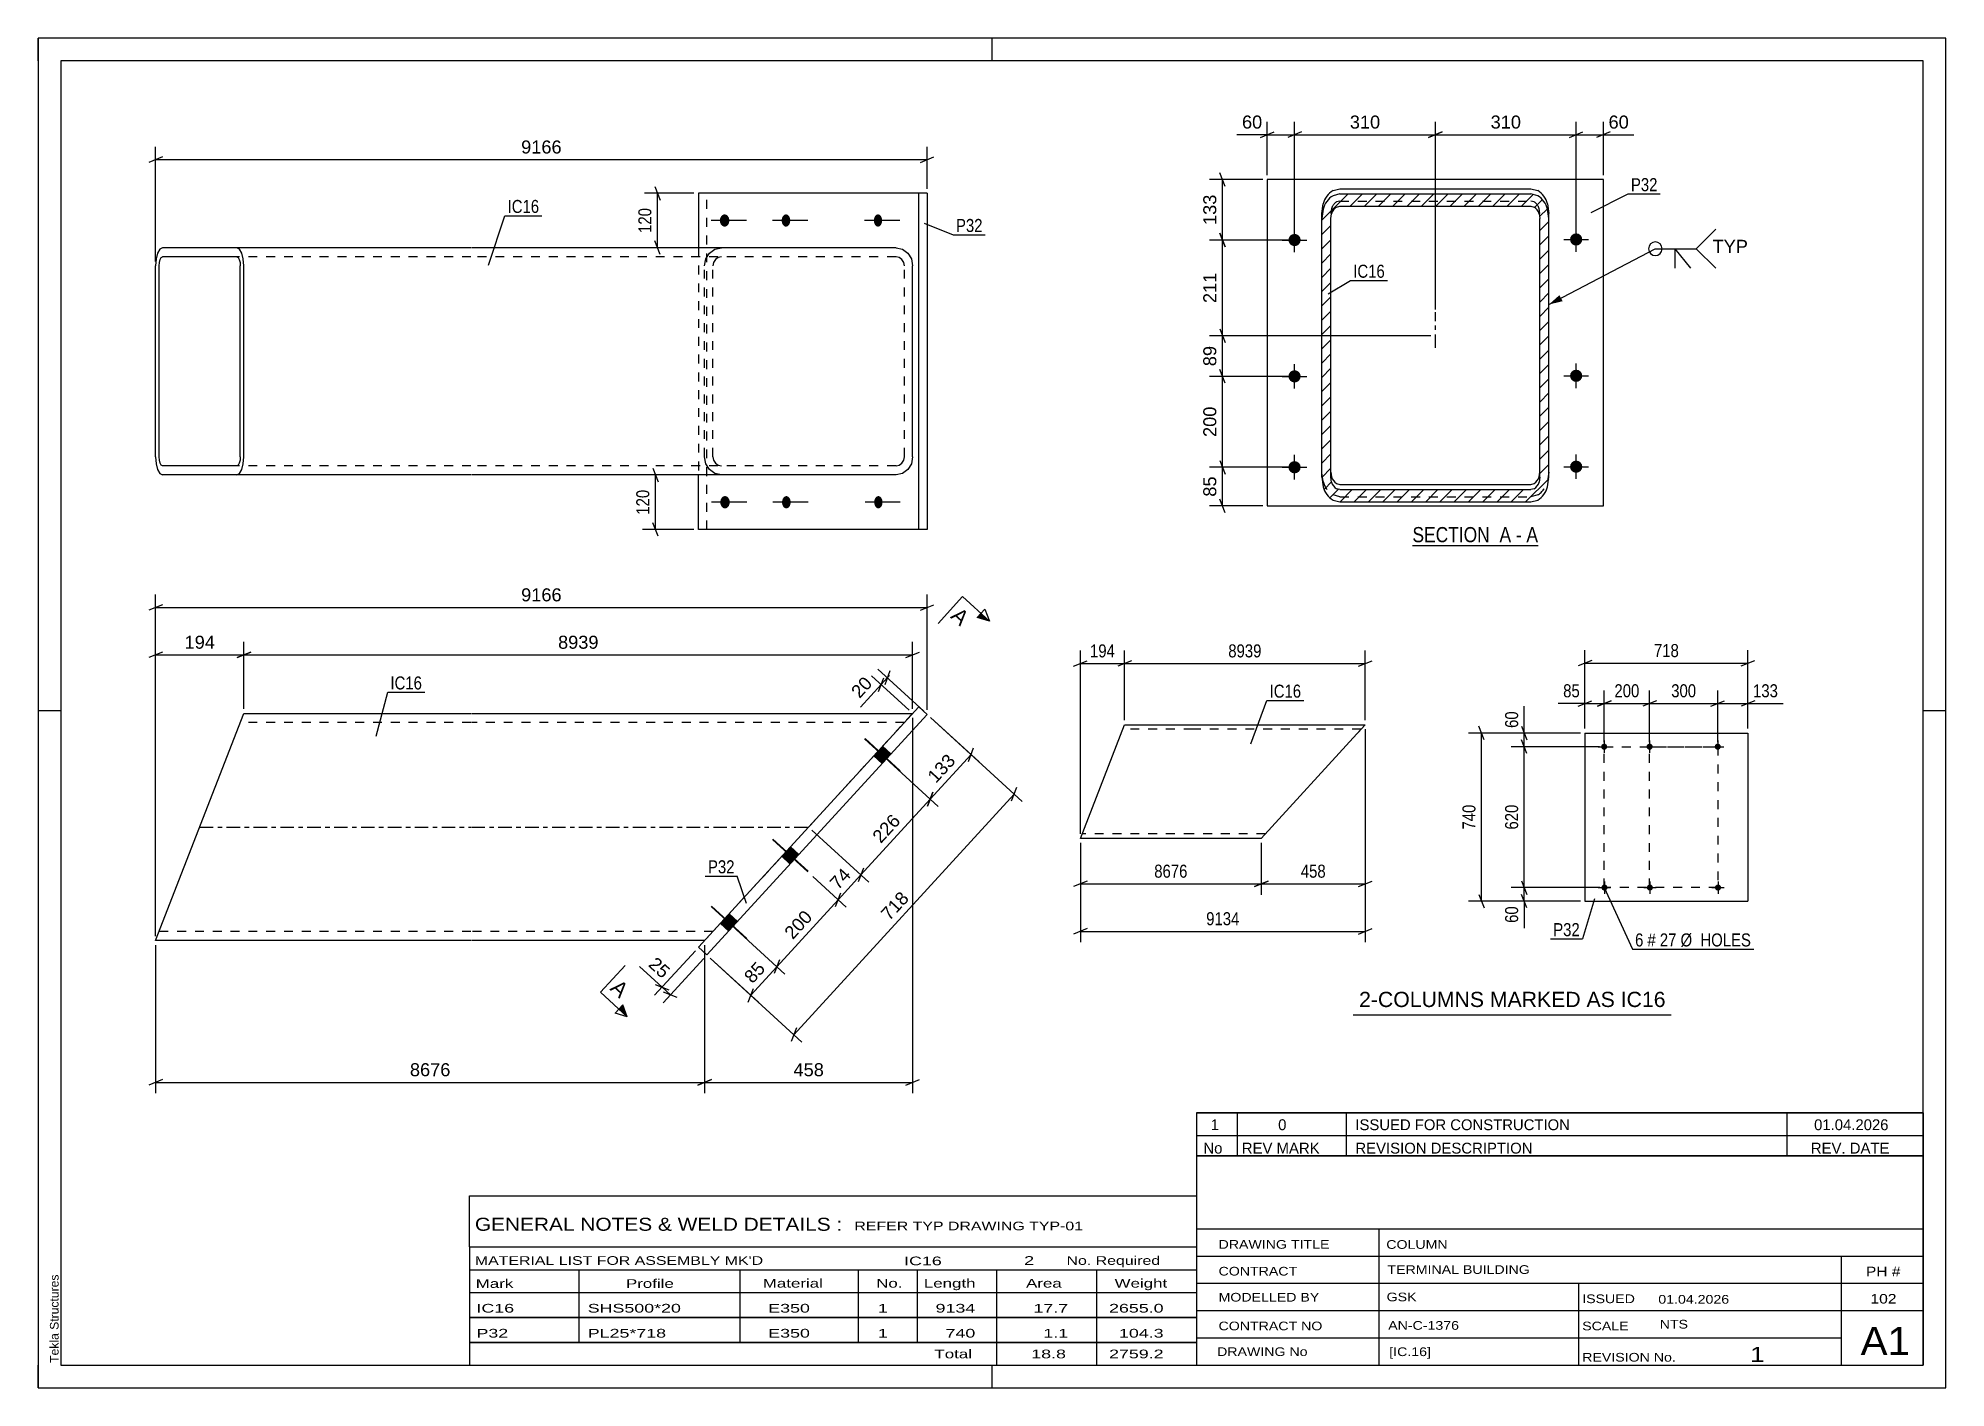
# Paper-space layout 'Layout1' of a CAD drawing. Header units: millimetres. Extents: x 0 to 420, y 0 to 297.
# The model-space entities are those that its viewports show. They can reach past a viewport. Long polylines and large blocks are cut down to what shows.
import ezdxf

# ---------------------------------------------------------------- set-up
doc = ezdxf.new("R2010")
doc.units = ezdxf.units.MM
doc.linetypes.add('DXK_LINE_DOT2', pattern=[3.9198, 1.9599, -1.9599])
doc.linetypes.add('DXK_LINE_DOT3', pattern=[5.9187, 2.979, -0.9799, 0.9799, -0.9799])
doc.layers.add('Viewport layer', color=7, linetype='Continuous', plot=False)
doc.styles.add('Arial', font='ARIAL.TTF', dxfattribs={"height": 0.2})
doc.styles.add('Arial Narrow', font='ARIALN.TTF', dxfattribs={"height": 0.2})

# ---------------------------------------------------------------- blocks, each defined once
blk = doc.blocks.new('Unknown-762328251-1128')
at = {"color": 5, "linetype": 'Continuous'}
for p, q in [((420, 297), (0, 297)), ((0, 297), (0, 0)), ((0, 292), (0, 297)), ((210, 292), (210, 297)), ((420, 0), (420, 297)), ((415, 292), (5, 292)), ((5, 292), (5, 5)), ((415, 5), (415, 292)), ((5, 149), (0, 149)), ((420, 149), (415, 149)), ((0, 0), (0, 5)), ((5, 5), (415, 5)), ((210, 0), (210, 5)), ((0, 0), (420, 0))]:
    blk.add_line(p, q, dxfattribs=at)
at = {"color": 174, "linetype": 'Continuous', "style": 'Arial'}
blk.add_text('Tekla Structures', height=1.9102, rotation=90, dxfattribs=at).set_placement((4.5, 5.5))
blk = doc.blocks.new('Unknown-762328251-17 - 1809')
at = {"color": 6, "linetype": 'Continuous'}
blk.add_line((302.57, 185.33), (330.22, 185.33), dxfattribs=at)
at = {"color": 0, "linetype": 'Continuous'}
blk.add_wipeout([(320.68, 186.08), (320.68, 189.58), (302.57, 189.58), (302.57, 186.08)], dxfattribs=at)
at = {"color": 7, "linetype": 'Continuous', "style": 'Arial Narrow'}
blk.add_text('SECTION ', height=3.34, dxfattribs=at).set_placement((302.57, 186.08))
at = {"color": 0, "linetype": 'Continuous'}
blk.add_wipeout([(324.29, 186.08), (324.29, 189.58), (321.73, 189.58), (321.73, 186.08)], dxfattribs=at)
blk.add_wipeout([(326.61, 186.08), (326.61, 189.58), (325.34, 189.58), (325.34, 186.08)], dxfattribs=at)
at = {"color": 7, "linetype": 'Continuous', "style": 'Arial Narrow'}
blk.add_text('A', height=3.34, dxfattribs=at).set_placement((321.73, 186.08))
at = {"color": 0, "linetype": 'Continuous'}
blk.add_wipeout([(330.22, 186.08), (330.22, 189.58), (327.66, 189.58), (327.66, 186.08)], dxfattribs=at)
at = {"color": 7, "linetype": 'Continuous', "style": 'Arial Narrow'}
for s, p in [('A', (327.66, 186.08)), ('-', (325.34, 186.08))]:
    blk.add_text(s, height=3.34, dxfattribs=at).set_placement(p)
blk = doc.blocks.new('Bolt-762328251-1296 - 1284')
at = {"linetype": 'Continuous'}
for points in [[(185.81, 141.07), (183.99, 139.08), (185.83, 137.39), (187.66, 139.39)], [(165.55, 118.95), (163.73, 116.96), (165.57, 115.27), (167.4, 117.26)], [(152.04, 104.2), (150.22, 102.21), (152.06, 100.52), (153.89, 102.51)]]:
    blk.add_hatch(color=1, dxfattribs=at).paths.add_polyline_path(points)
at = {"color": 1, "linetype": 'Continuous'}
for p, q in [((189.69, 135.69), (181.95, 142.78)), ((185.83, 137.39), (183.99, 139.08)), ((187.66, 139.39), (185.81, 141.07)), ((169.43, 113.56), (161.69, 120.65)), ((167.4, 117.26), (165.55, 118.95)), ((165.57, 115.27), (163.73, 116.96)), ((155.93, 98.81), (148.18, 105.9)), ((152.06, 100.52), (150.22, 102.21)), ((153.89, 102.51), (152.04, 104.2))]:
    blk.add_line(p, q, dxfattribs=at)
blk = doc.blocks.new('Part-762328251-1290 - 1284')
at = {"color": 2, "linetype": 'Continuous'}
for p, q in [((193.88, 149.89), (145.39, 96.94)), ((147.24, 95.25), (195.73, 148.2)), ((195.73, 148.2), (193.88, 149.89)), ((145.39, 96.94), (147.24, 95.25))]:
    blk.add_line(p, q, dxfattribs=at)
blk = doc.blocks.new('Part-762328251-1295 - 1284')
at = {"color": 2, "linetype": 'Continuous'}
for p, q in [((25.86, 98.41), (45.29, 148.41)), ((45.29, 148.41), (95.29, 148.41)), ((95.39, 148.41), (192.53, 148.41)), ((95.29, 98.41), (25.86, 98.41)), ((146.74, 98.41), (95.39, 98.41))]:
    blk.add_line(p, q, dxfattribs=at)
at = {"color": 7, "linetype": 'DXK_LINE_DOT2'}
for p, q in [((192.53, 148.41), (146.74, 98.41)), ((192.53, 148.41), (192.53, 148.41)), ((192.53, 148.41), (192.53, 148.41)), ((95.29, 146.41), (44.51, 146.41)), ((190.7, 146.41), (95.39, 146.41)), ((95.29, 100.41), (26.63, 100.41)), ((148.57, 100.41), (95.39, 100.41))]:
    blk.add_line(p, q, dxfattribs=at)
at = {"color": 7, "linetype": 'DXK_LINE_DOT3'}
for p, q in [((35.57, 123.41), (95.29, 123.41)), ((95.39, 123.41), (169.64, 123.41))]:
    blk.add_line(p, q, dxfattribs=at)
blk = doc.blocks.new('Bolt-762328251-1297 - 1284')
at = {"linetype": 'Continuous'}
for points in [[(185.9, 141.17), (184.07, 139.18), (185.92, 137.49), (187.74, 139.48)], [(165.64, 119.04), (163.81, 117.05), (165.66, 115.36), (167.48, 117.35)], [(152.13, 104.29), (150.31, 102.3), (152.15, 100.61), (153.97, 102.6)]]:
    blk.add_hatch(color=1, dxfattribs=at).paths.add_polyline_path(points)
at = {"color": 1, "linetype": 'Continuous'}
for p, q in [((189.78, 135.78), (182.04, 142.87)), ((185.92, 137.49), (184.07, 139.18)), ((187.74, 139.48), (185.9, 141.17)), ((169.52, 113.66), (161.77, 120.75)), ((167.48, 117.35), (165.64, 119.04)), ((165.66, 115.36), (163.81, 117.05)), ((156.01, 98.91), (148.27, 106)), ((152.15, 100.61), (150.31, 102.3)), ((153.97, 102.6), (152.13, 104.29))]:
    blk.add_line(p, q, dxfattribs=at)
blk = doc.blocks.new('Bolt-762328251-1253 - 1219')
at = {"linetype": 'Continuous'}
for points in [[(152.17, 256.88), (152.15, 256.6), (152.08, 256.33), (151.97, 256.08), (151.83, 255.87), (151.65, 255.71), (151.45, 255.59), (151.24, 255.53), (151.02, 255.53), (150.81, 255.59), (150.61, 255.71), (150.44, 255.87), (150.29, 256.08), (150.18, 256.33), (150.11, 256.6), (150.09, 256.88), (150.11, 257.16), (150.18, 257.43), (150.29, 257.67), (150.44, 257.88), (150.61, 258.05), (150.81, 258.16), (151.02, 258.22), (151.24, 258.22), (151.45, 258.16), (151.65, 258.05), (151.83, 257.88), (151.97, 257.67), (152.08, 257.43), (152.15, 257.16)], [(165.58, 256.88), (165.56, 256.6), (165.5, 256.33), (165.4, 256.08), (165.27, 255.87), (165.11, 255.71), (164.93, 255.59), (164.74, 255.53), (164.54, 255.53), (164.35, 255.59), (164.17, 255.71), (164.01, 255.87), (163.88, 256.08), (163.78, 256.33), (163.72, 256.6), (163.7, 256.88), (163.72, 257.16), (163.78, 257.43), (163.88, 257.67), (164.01, 257.88), (164.17, 258.05), (164.35, 258.16), (164.54, 258.22), (164.74, 258.22), (164.93, 258.16), (165.11, 258.05), (165.27, 257.88), (165.4, 257.67), (165.5, 257.43), (165.56, 257.16)], [(185.81, 256.88), (185.79, 256.6), (185.73, 256.33), (185.64, 256.08), (185.51, 255.87), (185.36, 255.71), (185.18, 255.59), (185, 255.53), (184.81, 255.53), (184.62, 255.59), (184.44, 255.71), (184.29, 255.87), (184.16, 256.08), (184.07, 256.33), (184.01, 256.6), (183.99, 256.88), (184.01, 257.16), (184.07, 257.43), (184.16, 257.67), (184.29, 257.88), (184.44, 258.05), (184.62, 258.16), (184.81, 258.22), (185, 258.22), (185.18, 258.16), (185.36, 258.05), (185.51, 257.88), (185.64, 257.67), (185.73, 257.43), (185.79, 257.16)]]:
    blk.add_hatch(color=1, dxfattribs=at).paths.add_polyline_path(points)
at = {"color": 1, "linetype": 'Continuous'}
for p, q in [((155.93, 256.88), (148.18, 256.88)), ((169.43, 256.88), (161.69, 256.88)), ((189.69, 256.88), (181.95, 256.88))]:
    blk.add_line(p, q, dxfattribs=at)
blk = doc.blocks.new('Part-762328251-1237 - 1219')
at = {"color": 2, "linetype": 'Continuous'}
for p, q in [((145.39, 262.88), (145.39, 250.88)), ((193.88, 262.88), (145.39, 262.88)), ((195.73, 262.88), (193.88, 262.88)), ((193.88, 188.88), (193.88, 262.88)), ((195.73, 262.88), (195.73, 188.88)), ((145.39, 188.88), (145.39, 200.88)), ((195.73, 188.88), (145.39, 188.88))]:
    blk.add_line(p, q, dxfattribs=at)
at = {"color": 7, "linetype": 'DXK_LINE_DOT2'}
for p, q in [((147.24, 188.88), (147.24, 262.88)), ((145.39, 250.88), (145.39, 200.88))]:
    blk.add_line(p, q, dxfattribs=at)
blk = doc.blocks.new('Part-762328251-1252 - 1219')
at = {"color": 2, "linetype": 'Continuous'}
for p, q in [((25.98, 248.41), (25.86, 246.88)), ((26.31, 249.71), (25.98, 248.41)), ((26.82, 250.57), (26.31, 249.71)), ((26.69, 247.64), (26.86, 248.29)), ((27.41, 250.88), (26.82, 250.57)), ((26.86, 248.29), (27.11, 248.73)), ((27.11, 248.73), (27.41, 248.88)), ((95.29, 250.88), (27.41, 250.88)), ((43.74, 248.88), (27.41, 248.88)), ((44.33, 250.57), (43.74, 250.88)), ((43.74, 248.88), (44.03, 248.73)), ((44.03, 248.73), (44.29, 248.29)), ((44.29, 248.29), (44.46, 247.64)), ((44.84, 249.71), (44.33, 250.57)), ((45.17, 248.41), (44.84, 249.71)), ((45.29, 246.88), (45.17, 248.41)), ((188.87, 250.88), (95.39, 250.88)), ((188.87, 250.88), (190.27, 250.57)), ((190.27, 250.57), (191.46, 249.71)), ((191.46, 249.71), (192.25, 248.41)), ((192.25, 248.41), (192.53, 246.88)), ((25.86, 204.88), (25.86, 246.88)), ((26.63, 246.88), (26.69, 247.64)), ((26.63, 204.88), (26.63, 246.88)), ((44.46, 247.64), (44.51, 246.88)), ((44.51, 204.88), (44.51, 246.88)), ((45.29, 204.88), (45.29, 246.88)), ((192.53, 204.88), (192.53, 246.88)), ((25.86, 204.88), (25.98, 203.35)), ((25.98, 203.35), (26.31, 202.05)), ((26.31, 202.05), (26.82, 201.18)), ((26.69, 204.11), (26.63, 204.88)), ((26.86, 203.46), (26.69, 204.11)), ((27.11, 203.03), (26.86, 203.46)), ((27.41, 202.88), (27.11, 203.03)), ((43.74, 202.88), (27.41, 202.88)), ((44.03, 203.03), (43.74, 202.88)), ((44.29, 203.46), (44.03, 203.03)), ((44.46, 204.11), (44.29, 203.46)), ((44.33, 201.18), (44.84, 202.05)), ((44.51, 204.88), (44.46, 204.11)), ((44.84, 202.05), (45.17, 203.35)), ((45.17, 203.35), (45.29, 204.88)), ((191.46, 202.05), (190.27, 201.18)), ((192.25, 203.35), (191.46, 202.05)), ((192.53, 204.88), (192.25, 203.35)), ((26.82, 201.18), (27.41, 200.88)), ((95.29, 200.88), (27.41, 200.88)), ((43.74, 200.88), (44.33, 201.18)), ((188.87, 200.88), (95.39, 200.88)), ((190.27, 201.18), (188.87, 200.88))]:
    blk.add_line(p, q, dxfattribs=at)
at = {"color": 7, "linetype": 'DXK_LINE_DOT2'}
for p, q in [((95.29, 248.88), (43.74, 248.88)), ((188.87, 248.88), (95.39, 248.88)), ((146.74, 246.88), (147.02, 248.41)), ((147.02, 248.41), (147.82, 249.71)), ((147.82, 249.71), (149, 250.57)), ((149.11, 248.29), (148.71, 247.64)), ((149, 250.57), (150.41, 250.88)), ((149.71, 248.73), (149.11, 248.29)), ((150.41, 248.88), (149.71, 248.73)), ((189.57, 248.73), (188.87, 248.88)), ((190.16, 248.29), (189.57, 248.73)), ((190.56, 247.64), (190.16, 248.29)), ((146.74, 204.88), (146.74, 246.88)), ((148.71, 247.64), (148.57, 246.88)), ((148.57, 204.88), (148.57, 246.88)), ((190.7, 246.88), (190.56, 247.64)), ((190.7, 204.88), (190.7, 246.88)), ((95.29, 202.88), (43.74, 202.88)), ((188.87, 202.88), (95.39, 202.88)), ((147.02, 203.35), (146.74, 204.88)), ((147.82, 202.05), (147.02, 203.35)), ((149, 201.18), (147.82, 202.05)), ((148.57, 204.88), (148.71, 204.11)), ((148.71, 204.11), (149.11, 203.46)), ((149.11, 203.46), (149.71, 203.03)), ((149.71, 203.03), (150.41, 202.88)), ((188.87, 202.88), (189.57, 203.03)), ((189.57, 203.03), (190.16, 203.46)), ((190.16, 203.46), (190.56, 204.11)), ((190.56, 204.11), (190.7, 204.88)), ((150.41, 200.88), (149, 201.18))]:
    blk.add_line(p, q, dxfattribs=at)
blk = doc.blocks.new('Bolt-762328251-1254 - 1219')
at = {"linetype": 'Continuous'}
for points in [[(152.26, 194.88), (152.24, 194.6), (152.17, 194.33), (152.06, 194.08), (151.91, 193.87), (151.74, 193.71), (151.54, 193.59), (151.33, 193.53), (151.11, 193.53), (150.9, 193.59), (150.7, 193.71), (150.52, 193.87), (150.38, 194.08), (150.27, 194.33), (150.2, 194.6), (150.18, 194.88), (150.2, 195.16), (150.27, 195.43), (150.38, 195.67), (150.52, 195.88), (150.7, 196.05), (150.9, 196.16), (151.11, 196.22), (151.33, 196.22), (151.54, 196.16), (151.74, 196.05), (151.91, 195.88), (152.06, 195.67), (152.17, 195.43), (152.24, 195.16)], [(165.67, 194.88), (165.65, 194.6), (165.59, 194.33), (165.49, 194.08), (165.36, 193.87), (165.2, 193.71), (165.02, 193.59), (164.82, 193.53), (164.63, 193.53), (164.43, 193.59), (164.25, 193.71), (164.09, 193.87), (163.96, 194.08), (163.86, 194.33), (163.8, 194.6), (163.78, 194.88), (163.8, 195.16), (163.86, 195.43), (163.96, 195.67), (164.09, 195.88), (164.25, 196.05), (164.43, 196.16), (164.63, 196.22), (164.82, 196.22), (165.02, 196.16), (165.2, 196.05), (165.36, 195.88), (165.49, 195.67), (165.59, 195.43), (165.65, 195.16)], [(185.9, 194.88), (185.88, 194.6), (185.82, 194.33), (185.72, 194.08), (185.6, 193.87), (185.44, 193.71), (185.27, 193.59), (185.08, 193.53), (184.89, 193.53), (184.7, 193.59), (184.53, 193.71), (184.38, 193.87), (184.25, 194.08), (184.15, 194.33), (184.09, 194.6), (184.07, 194.88), (184.09, 195.16), (184.15, 195.43), (184.25, 195.67), (184.38, 195.88), (184.53, 196.05), (184.7, 196.16), (184.89, 196.22), (185.08, 196.22), (185.27, 196.16), (185.44, 196.05), (185.6, 195.88), (185.72, 195.67), (185.82, 195.43), (185.88, 195.16)]]:
    blk.add_hatch(color=1, dxfattribs=at).paths.add_polyline_path(points)
at = {"color": 1, "linetype": 'Continuous'}
for p, q in [((156.01, 194.88), (148.27, 194.88)), ((169.52, 194.88), (161.77, 194.88)), ((189.78, 194.88), (182.04, 194.88))]:
    blk.add_line(p, q, dxfattribs=at)
blk = doc.blocks.new('Bolt-762328251-1547 - 1513')
at = {"linetype": 'Continuous'}
for points in [[(344.84, 110.76, -1), (344.84, 109.41, -1)], [(354.84, 110.76, -1), (354.84, 109.41, -1)], [(369.84, 110.76, -1), (369.84, 109.41, -1)]]:
    blk.add_hatch(color=1, dxfattribs=at).paths.add_polyline_path(points)
at = {"color": 1, "linetype": 'Continuous'}
for p, q in [((343.49, 110.09), (346.19, 110.09)), ((344.84, 111.44), (344.84, 108.74)), ((353.49, 110.09), (356.19, 110.09)), ((354.84, 111.44), (354.84, 108.74)), ((368.49, 110.09), (371.19, 110.09)), ((369.84, 111.44), (369.84, 108.74))]:
    blk.add_line(p, q, dxfattribs=at)
blk = doc.blocks.new('Bolt-762328251-1552 - 1513')
at = {"linetype": 'Continuous'}
for points in [[(344.78, 141.76, -1), (344.78, 140.41, -1)], [(354.78, 141.76, -1), (354.78, 140.41, -1)], [(369.78, 141.76, -1), (369.78, 140.41, -1)]]:
    blk.add_hatch(color=1, dxfattribs=at).paths.add_polyline_path(points)
at = {"color": 1, "linetype": 'Continuous'}
for p, q in [((343.43, 141.09), (346.13, 141.09)), ((344.78, 142.44), (344.78, 139.74)), ((353.43, 141.09), (356.13, 141.09)), ((354.78, 142.44), (354.78, 139.74)), ((368.43, 141.09), (371.13, 141.09)), ((369.78, 142.44), (369.78, 139.74))]:
    blk.add_line(p, q, dxfattribs=at)
blk = doc.blocks.new('Part-762328251-1557 - 1513')
at = {"color": 2, "linetype": 'Continuous'}
for p, q in [((340.53, 144.09), (340.53, 107.09)), ((340.53, 144.09), (376.43, 144.09)), ((376.43, 144.09), (376.43, 107.09)), ((340.53, 107.09), (376.43, 107.09))]:
    blk.add_line(p, q, dxfattribs=at)
blk = doc.blocks.new('Part-762328251-1737 - 1731')
at = {"color": 2, "linetype": 'Continuous'}
for p, q in [((229.47, 120.91), (239.18, 145.91)), ((239.18, 145.91), (254.18, 145.91)), ((254.28, 145.91), (292.18, 145.91)), ((290.35, 143.91), (269.28, 120.91)), ((290.35, 143.91), (292.18, 145.91)), ((254.18, 120.91), (229.47, 120.91)), ((269.28, 120.91), (254.28, 120.91))]:
    blk.add_line(p, q, dxfattribs=at)
at = {"color": 7, "linetype": 'DXK_LINE_DOT2'}
for p, q in [((254.18, 144.91), (238.79, 144.91)), ((291.26, 144.91), (254.28, 144.91)), ((292.04, 145.76), (290.35, 143.91)), ((254.18, 121.91), (229.85, 121.91)), ((270.2, 121.91), (254.28, 121.91))]:
    blk.add_line(p, q, dxfattribs=at)
blk = doc.blocks.new('Bolt-762328251-1812 - 1809')
at = {"linetype": 'Continuous'}
for points in [[(275.26, 252.58, -1), (277.96, 252.58, -1)], [(275.26, 222.58, -1), (277.96, 222.58, -1)], [(275.26, 202.58, -1), (277.96, 202.58, -1)]]:
    blk.add_hatch(color=1, dxfattribs=at).paths.add_polyline_path(points)
at = {"color": 1, "linetype": 'Continuous'}
for p, q in [((273.91, 252.58), (279.31, 252.58)), ((276.61, 249.88), (276.61, 255.28)), ((276.61, 219.88), (276.61, 225.28)), ((273.91, 222.58), (279.31, 222.58)), ((273.91, 202.58), (279.31, 202.58)), ((276.61, 199.88), (276.61, 205.28))]:
    blk.add_line(p, q, dxfattribs=at)
blk = doc.blocks.new('Bolt-762328251-1811 - 1809')
at = {"linetype": 'Continuous'}
for points in [[(337.26, 252.7, -1), (339.96, 252.7, -1)], [(337.26, 222.7, -1), (339.96, 222.7, -1)], [(337.26, 202.7, -1), (339.96, 202.7, -1)]]:
    blk.add_hatch(color=1, dxfattribs=at).paths.add_polyline_path(points)
at = {"color": 1, "linetype": 'Continuous'}
for p, q in [((335.91, 252.7), (341.31, 252.7)), ((338.61, 250), (338.61, 255.4)), ((335.91, 222.7), (341.31, 222.7)), ((338.61, 220), (338.61, 225.4)), ((335.91, 202.7), (341.31, 202.7)), ((338.61, 200), (338.61, 205.4))]:
    blk.add_line(p, q, dxfattribs=at)
blk = doc.blocks.new('Part-762328251-1817 - 1809')
at = {"linetype": 'Continuous'}
h = blk.add_hatch(dxfattribs=at)
h.set_pattern_fill('', scale=0.7, style=0, pattern_type=0)
h.set_pattern_definition([(45, (282.6125, 200.3622), (-1.571545, 1.571545), [])])
h.paths.add_polyline_path([(282.61, 257.31), (282.61, 200.36), (282.92, 198.29), (283.78, 196.53), (285.08, 195.35), (286.61, 194.94), (328.61, 194.94), (330.14, 195.35), (331.44, 196.53), (332.31, 198.29), (332.61, 200.36), (332.61, 257.31), (332.31, 259.39), (331.44, 261.15), (330.14, 262.32), (328.61, 262.74), (286.61, 262.74), (285.08, 262.32), (283.78, 261.15), (282.92, 259.39)])
h.paths.add_polyline_path([(285.2, 259.23), (285.85, 259.82), (286.61, 260.02), (328.61, 260.02), (329.38, 259.82), (330.03, 259.23), (330.46, 258.35), (330.61, 257.31), (330.61, 200.36), (330.46, 199.32), (330.03, 198.44), (329.38, 197.86), (328.61, 197.65), (286.61, 197.65), (285.85, 197.86), (285.2, 198.44), (284.76, 199.32), (284.61, 200.36), (284.61, 257.31), (284.76, 258.35)])
at = {"color": 2, "linetype": 'Continuous'}
for p, q in [((282.61, 258.45), (282.92, 260.53)), ((285.08, 263.46), (286.61, 263.88)), ((286.61, 262.74), (285.08, 262.32)), ((286.61, 263.88), (328.61, 263.88)), ((286.61, 262.74), (328.61, 262.74)), ((328.61, 263.88), (330.14, 263.46)), ((330.14, 262.32), (328.61, 262.74)), ((332.31, 260.53), (332.61, 258.45)), ((282.92, 259.39), (282.61, 257.31)), ((282.61, 257.31), (282.61, 258.45)), ((282.61, 200.36), (282.61, 257.31)), ((284.61, 257.31), (284.76, 258.35)), ((284.61, 200.36), (284.61, 257.31)), ((285.85, 259.82), (286.61, 260.02)), ((286.61, 260.02), (328.61, 260.02)), ((328.61, 260.02), (329.38, 259.82)), ((330.46, 258.35), (330.61, 257.31)), ((330.61, 200.36), (330.61, 257.31)), ((332.61, 257.31), (332.31, 259.39)), ((332.61, 257.31), (332.61, 258.45)), ((332.61, 200.36), (332.61, 257.31)), ((282.61, 200.36), (282.92, 198.29)), ((284.61, 201.5), (284.76, 200.46)), ((284.76, 199.32), (284.61, 200.36)), ((285.85, 199), (286.61, 198.79)), ((286.61, 197.65), (285.85, 197.86)), ((286.61, 198.79), (328.61, 198.79)), ((286.61, 197.65), (328.61, 197.65)), ((328.61, 198.79), (329.38, 199)), ((329.38, 197.86), (328.61, 197.65)), ((330.46, 200.46), (330.61, 201.5)), ((330.61, 200.36), (330.46, 199.32)), ((332.31, 198.29), (332.61, 200.36)), ((285.08, 195.35), (286.61, 194.94)), ((286.61, 194.94), (328.61, 194.94)), ((328.61, 194.94), (330.14, 195.35))]:
    blk.add_line(p, q, dxfattribs=at)
at = {"color": 7, "linetype": 'DXK_LINE_DOT2'}
for p, q in [((286.61, 261.16), (285.85, 260.96)), ((286.61, 261.16), (328.61, 261.16)), ((329.38, 260.96), (328.61, 261.16)), ((282.61, 200.36), (282.61, 257.31)), ((284.76, 259.49), (284.61, 258.45)), ((284.61, 200.36), (284.61, 258.45)), ((330.61, 258.45), (330.46, 259.49)), ((330.61, 200.36), (330.61, 258.45)), ((332.61, 200.36), (332.61, 257.31)), ((282.92, 199.43), (282.61, 201.5)), ((332.61, 201.5), (332.31, 199.43)), ((286.61, 196.08), (285.08, 196.49)), ((286.61, 196.08), (328.61, 196.08)), ((330.14, 196.49), (328.61, 196.08))]:
    blk.add_line(p, q, dxfattribs=at)
at = {"color": 7, "linetype": 'DXK_LINE_DOT3'}
blk.add_line((307.61, 228.84), (307.61, 236.73), dxfattribs=at)
at = {"color": 2, "linetype": 'Continuous'}
for centre, radius, start, end in [((287.71, 259.26), 4.96, 122.0021, 165.1818), ((287.71, 258.12), 4.96, 122.0018, 165.1816), ((327.52, 259.26), 4.96, 14.8182, 57.9979), ((327.52, 258.12), 4.96, 14.8184, 57.9982), ((287.16, 257.72), 2.48, 122.0018, 165.1816), ((328.06, 257.72), 2.48, 14.8184, 57.9982), ((287.71, 199.55), 4.96, 194.8184, 237.9982), ((287.16, 201.1), 2.48, 194.8182, 237.9979), ((287.16, 199.96), 2.48, 194.8184, 237.9982), ((328.06, 201.1), 2.48, 302.0021, 345.1818), ((328.06, 199.96), 2.48, 302.0018, 345.1816), ((327.52, 199.55), 4.96, 302.0018, 345.1816)]:
    blk.add_arc(centre, radius, start, end, dxfattribs=at)
at = {"color": 7, "linetype": 'DXK_LINE_DOT2'}
for centre, radius, start, end in [((287.16, 258.86), 2.48, 122.0021, 165.1818), ((328.06, 258.86), 2.48, 14.8182, 57.9979), ((287.71, 200.69), 4.96, 194.8182, 237.9979), ((327.52, 200.69), 4.96, 302.0021, 345.1818)]:
    blk.add_arc(centre, radius, start, end, dxfattribs=at)
blk = doc.blocks.new('Part-762328251-1822 - 1809')
at = {"color": 2, "linetype": 'Continuous'}
for p, q in [((344.61, 265.88), (270.61, 265.88)), ((270.61, 265.88), (270.61, 194.08)), ((344.61, 194.08), (344.61, 265.88)), ((270.61, 194.08), (344.61, 194.08))]:
    blk.add_line(p, q, dxfattribs=at)
blk = doc.blocks.new('Rectangle-762328251-1674 - 1513')
at = {"color": 1, "linetype": 'DXK_LINE_DOT2'}
blk.add_lwpolyline([(344.78, 141.09), (369.78, 141.09), (369.78, 110.09), (344.78, 110.09), (344.78, 141.09)], close=True, dxfattribs=at)
blk = doc.blocks.new('Rectangle-762328251-1655 - 1513')
at = {"color": 1, "linetype": 'DXK_LINE_DOT2'}
blk.add_lwpolyline([(354.78, 141.09), (369.78, 141.09), (369.78, 110.09), (354.78, 110.09), (354.78, 141.09)], close=True, dxfattribs=at)
blk = doc.blocks.new('StraightDimension-762328251-1321 - 1284')
at = {"color": 7, "linetype": 'Continuous'}
for p, q in [((27.36, 172.32), (24.36, 171.12)), ((25.86, 99.41), (25.86, 174.57)), ((194.23, 171.12), (197.23, 172.32)), ((195.73, 149.2), (195.73, 174.57)), ((25.86, 171.72), (195.73, 171.72))]:
    blk.add_line(p, q, dxfattribs=at)
at = {"color": 0}
blk.add_wipeout([(115.84, 172.47), (115.84, 176.67), (105.74, 176.67), (105.74, 172.47)], dxfattribs=at)
at = {"color": 3, "style": 'Arial'}
blk.add_text('9166', height=2.865, dxfattribs=at).set_placement((106.34, 173.07))
blk = doc.blocks.new('StraightDimension-762328251-1429 - 1284')
at = {"color": 7, "linetype": 'Continuous'}
for p, q in [((144.72, 96.2), (135.73, 86.39)), ((146.56, 94.51), (137.58, 84.7)), ((135.84, 88.73), (138.87, 87.59)), ((137.36, 88.16), (139.2, 86.47)), ((140.71, 85.9), (137.69, 87.04))]:
    blk.add_line(p, q, dxfattribs=at)
at = {"color": 0}
blk.add_wipeout([(137.47, 89.07), (140.31, 92.16), (136.15, 95.98), (133.31, 92.88)], dxfattribs=at)
at = {"color": 7, "linetype": 'Continuous'}
blk.add_line((137.36, 88.16), (132.42, 92.68), dxfattribs=at)
blk.add_line((137.36, 88.16), (132.42, 92.68), dxfattribs=at)
at = {"color": 3, "style": 'Arial'}
blk.add_text('25', height=2.865, rotation=-42.4848, dxfattribs=at).set_placement((134.16, 92.92))
blk = doc.blocks.new('StraightDimension-762328251-1441 - 1284')
at = {"color": 7, "linetype": 'Continuous'}
for p, q in [((196.46, 147.52), (216.65, 129.04)), ((166.39, 77.71), (214.88, 130.66)), ((214.31, 129.15), (215.45, 132.17)), ((147.97, 94.57), (168.16, 76.09)), ((166.96, 79.22), (165.82, 76.2))]:
    blk.add_line(p, q, dxfattribs=at)
at = {"color": 0}
blk.add_wipeout([(192.74, 107.59), (189.64, 110.43), (184.33, 104.62), (187.42, 101.79)], dxfattribs=at)
at = {"color": 3, "style": 'Arial'}
blk.add_text('718', height=2.865, rotation=47.5154, dxfattribs=at).set_placement((187.39, 102.63))
blk = doc.blocks.new('StraightDimension-762328251-1306 - 1284')
at = {"color": 7, "linetype": 'Continuous'}
for p, q in [((192.53, 147.41), (192.53, 64.82)), ((146.74, 97.41), (146.74, 64.82)), ((148.24, 67.82), (145.24, 66.62)), ((146.74, 67.22), (192.53, 67.22)), ((191.03, 66.62), (194.03, 67.82))]:
    blk.add_line(p, q, dxfattribs=at)
at = {"color": 0}
blk.add_wipeout([(173.57, 67.97), (173.57, 72.17), (165.7, 72.17), (165.7, 67.97)], dxfattribs=at)
at = {"color": 3, "style": 'Arial'}
blk.add_text('458', height=2.865, dxfattribs=at).set_placement((166.3, 68.57))
blk = doc.blocks.new('StraightDimension-762328251-1312 - 1284')
at = {"color": 7, "linetype": 'Continuous'}
for p, q in [((25.86, 97.41), (25.86, 64.82)), ((146.74, 97.41), (146.74, 64.82)), ((27.36, 67.82), (24.36, 66.62)), ((25.86, 67.22), (146.74, 67.22)), ((145.24, 66.62), (148.24, 67.82))]:
    blk.add_line(p, q, dxfattribs=at)
at = {"color": 0}
blk.add_wipeout([(91.35, 67.97), (91.35, 72.17), (81.25, 72.17), (81.25, 67.97)], dxfattribs=at)
at = {"color": 3, "style": 'Arial'}
blk.add_text('8676', height=2.865, dxfattribs=at).set_placement((81.85, 68.57))
blk = doc.blocks.new('StraightDimension-762328251-1332 - 1284')
at = {"color": 7, "linetype": 'Continuous'}
for p, q in [((45.29, 149.41), (45.29, 164.14)), ((192.53, 149.41), (192.53, 164.14)), ((46.79, 161.89), (43.79, 160.69)), ((45.29, 161.29), (192.53, 161.29)), ((191.03, 160.69), (194.03, 161.89))]:
    blk.add_line(p, q, dxfattribs=at)
at = {"color": 0}
blk.add_wipeout([(123.96, 162.04), (123.96, 166.24), (113.86, 166.24), (113.86, 162.04)], dxfattribs=at)
at = {"color": 3, "style": 'Arial'}
blk.add_text('8939', height=2.865, dxfattribs=at).set_placement((114.46, 162.64))
blk = doc.blocks.new('StraightDimension-762328251-1343 - 1284')
at = {"color": 7, "linetype": 'Continuous'}
for p, q in [((25.86, 99.41), (25.86, 164.14)), ((45.29, 149.41), (45.29, 164.14)), ((27.36, 161.89), (24.36, 160.69)), ((25.86, 161.29), (45.29, 161.29)), ((43.79, 160.69), (46.79, 161.89))]:
    blk.add_line(p, q, dxfattribs=at)
at = {"color": 0}
blk.add_wipeout([(39.51, 162.04), (39.51, 166.24), (31.64, 166.24), (31.64, 162.04)], dxfattribs=at)
at = {"color": 3, "style": 'Arial'}
blk.add_text('194', height=2.865, dxfattribs=at).set_placement((32.24, 162.64))
blk = doc.blocks.new('StraightDimension-762328251-1453 - 1284')
at = {"color": 7, "linetype": 'Continuous'}
for p, q in [((191.79, 149.09), (183.49, 156.69)), ((194.99, 148.87), (184.85, 158.16)), ((185.03, 153.25), (186.17, 156.27)), ((185.6, 154.76), (186.95, 156.24)), ((187.52, 157.75), (186.38, 154.72)), ((186.95, 156.24), (187.44, 156.77))]:
    blk.add_line(p, q, dxfattribs=at)
at = {"color": 0}
blk.add_wipeout([(184.69, 154.88), (181.59, 157.72), (177.78, 153.55), (180.87, 150.72)], dxfattribs=at)
at = {"color": 7, "linetype": 'Continuous'}
blk.add_line((185.6, 154.76), (181.07, 149.82), dxfattribs=at)
blk.add_line((185.6, 154.76), (181.07, 149.82), dxfattribs=at)
at = {"color": 3, "style": 'Arial'}
blk.add_text('20', height=2.865, rotation=47.5154, dxfattribs=at).set_placement((180.84, 151.56))
blk = doc.blocks.new('StraightDimension-762328251-3483 - 1284')
at = {"color": 7, "linetype": 'Continuous'}
for p, q in [((196.46, 147.52), (207.15, 137.73)), ((196.4, 129.54), (205.38, 139.35)), ((204.81, 137.84), (205.95, 140.86)), ((187.48, 137.71), (198.17, 127.92)), ((196.97, 131.06), (195.83, 128.03))]:
    blk.add_line(p, q, dxfattribs=at)
at = {"color": 0}
blk.add_wipeout([(203, 137.86), (199.9, 140.69), (194.59, 134.89), (197.68, 132.05)], dxfattribs=at)
at = {"color": 3, "style": 'Arial'}
blk.add_text('133', height=2.865, rotation=47.5154, dxfattribs=at).set_placement((197.65, 132.9))
blk = doc.blocks.new('StraightDimension-762328251-3484 - 1284')
at = {"color": 7, "linetype": 'Continuous'}
for p, q in [((187.48, 137.71), (198.17, 127.92)), ((195.83, 128.03), (196.97, 131.06)), ((181.14, 112.88), (196.4, 129.54)), ((170.37, 122.73), (182.91, 111.26)), ((181.71, 114.39), (180.57, 111.37))]:
    blk.add_line(p, q, dxfattribs=at)
at = {"color": 0}
blk.add_wipeout([(190.88, 124.62), (187.78, 127.46), (182.46, 121.65), (185.56, 118.81)], dxfattribs=at)
at = {"color": 3, "style": 'Arial'}
blk.add_text('226', height=2.865, rotation=47.5154, dxfattribs=at).set_placement((185.52, 119.66))
blk = doc.blocks.new('StraightDimension-762328251-3485 - 1284')
at = {"color": 7, "linetype": 'Continuous'}
for p, q in [((170.37, 122.73), (182.91, 111.26)), ((181.71, 114.39), (180.57, 111.37)), ((170.54, 112.55), (177.91, 105.8)), ((176.14, 107.42), (181.14, 112.88)), ((175.57, 105.91), (176.71, 108.93))]:
    blk.add_line(p, q, dxfattribs=at)
at = {"color": 0}
blk.add_wipeout([(179.99, 112.74), (176.9, 115.57), (173.08, 111.41), (176.18, 108.57)], dxfattribs=at)
at = {"color": 3, "style": 'Arial'}
blk.add_text('74', height=2.865, rotation=47.5154, dxfattribs=at).set_placement((176.14, 109.42))
blk = doc.blocks.new('StraightDimension-762328251-3486 - 1284')
at = {"color": 7, "linetype": 'Continuous'}
for p, q in [((170.54, 112.55), (177.91, 105.8)), ((162.64, 92.67), (176.14, 107.42)), ((175.57, 105.91), (176.71, 108.93)), ((153.71, 100.84), (164.41, 91.05)), ((163.21, 94.18), (162.06, 91.16))]:
    blk.add_line(p, q, dxfattribs=at)
at = {"color": 0}
blk.add_wipeout([(171.49, 103.45), (168.4, 106.29), (163.08, 100.49), (166.18, 97.65)], dxfattribs=at)
at = {"color": 3, "style": 'Arial'}
blk.add_text('200', height=2.865, rotation=47.5154, dxfattribs=at).set_placement((166.14, 98.5))
blk = doc.blocks.new('StraightDimension-762328251-3487 - 1284')
at = {"color": 7, "linetype": 'Continuous'}
for p, q in [((153.71, 100.84), (164.41, 91.05)), ((147.97, 94.57), (158.66, 84.78)), ((156.89, 86.4), (162.64, 92.67)), ((163.21, 94.18), (162.06, 91.16)), ((156.32, 84.89), (157.47, 87.91))]:
    blk.add_line(p, q, dxfattribs=at)
at = {"color": 0}
blk.add_wipeout([(161.12, 92.12), (158.02, 94.96), (154.21, 90.8), (157.3, 87.96)], dxfattribs=at)
at = {"color": 3, "style": 'Arial'}
blk.add_text('85', height=2.865, rotation=47.5154, dxfattribs=at).set_placement((157.27, 88.81))
blk = doc.blocks.new('StraightDimension-762328251-1257 - 1219')
at = {"color": 7, "linetype": 'Continuous'}
for p, q in [((135.3, 202.38), (136.5, 199.38)), ((144.39, 200.88), (133.05, 200.88)), ((135.9, 188.88), (135.9, 200.88)), ((136.5, 187.38), (135.3, 190.38)), ((144.39, 188.88), (133.05, 188.88))]:
    blk.add_line(p, q, dxfattribs=at)
at = {"color": 0}
blk.add_wipeout([(135.15, 198.22), (130.95, 198.22), (130.95, 191.54), (135.15, 191.54)], dxfattribs=at)
at = {"color": 3, "style": 'Arial Narrow'}
blk.add_text('120', height=2.863, rotation=90.0002, dxfattribs=at).set_placement((134.55, 192.14))
blk = doc.blocks.new('StraightDimension-762328251-1265 - 1219')
at = {"color": 7, "linetype": 'Continuous'}
for p, q in [((144.39, 262.88), (133.5, 262.88)), ((135.75, 264.38), (136.95, 261.38)), ((136.35, 250.88), (136.35, 262.88)), ((136.95, 249.38), (135.75, 252.38)), ((144.39, 250.88), (133.5, 250.88))]:
    blk.add_line(p, q, dxfattribs=at)
at = {"color": 0}
blk.add_wipeout([(135.6, 260.22), (131.4, 260.22), (131.4, 253.54), (135.6, 253.54)], dxfattribs=at)
at = {"color": 3, "style": 'Arial Narrow'}
blk.add_text('120', height=2.863, rotation=90.0002, dxfattribs=at).set_placement((135, 254.14))
blk = doc.blocks.new('StraightDimension-762328251-1272 - 1219')
at = {"color": 7, "linetype": 'Continuous'}
for p, q in [((25.86, 247.88), (25.86, 273.12)), ((195.73, 263.88), (195.73, 273.12)), ((27.36, 270.87), (24.36, 269.67)), ((25.86, 270.27), (195.73, 270.27)), ((194.23, 269.67), (197.23, 270.87))]:
    blk.add_line(p, q, dxfattribs=at)
at = {"color": 0}
blk.add_wipeout([(115.84, 271.02), (115.84, 275.22), (105.74, 275.22), (105.74, 271.02)], dxfattribs=at)
at = {"color": 3, "style": 'Arial'}
blk.add_text('9166', height=2.865, dxfattribs=at).set_placement((106.34, 271.62))
blk = doc.blocks.new('StraightDimension-762328251-1560 - 1513')
at = {"color": 7, "linetype": 'Continuous'}
for p, q in [((342.03, 160.06), (339.03, 158.86)), ((340.53, 145.09), (340.53, 162.31)), ((374.93, 158.86), (377.93, 160.06)), ((376.43, 145.09), (376.43, 162.31)), ((340.53, 159.46), (376.43, 159.46))]:
    blk.add_line(p, q, dxfattribs=at)
at = {"color": 0}
blk.add_wipeout([(361.82, 160.21), (361.82, 164.41), (355.14, 164.41), (355.14, 160.21)], dxfattribs=at)
at = {"color": 3, "style": 'Arial Narrow'}
blk.add_text('718', height=2.863, dxfattribs=at).set_placement((355.74, 160.81))
blk = doc.blocks.new('StraightDimension-762328251-1571 - 1513')
at = {"color": 7, "linetype": 'Continuous'}
for p, q in [((368.28, 150.01), (371.28, 151.21)), ((369.78, 142.09), (369.78, 153.46)), ((377.93, 151.21), (374.93, 150.01)), ((376.43, 145.09), (376.43, 153.46)), ((369.78, 150.61), (376.43, 150.61))]:
    blk.add_line(p, q, dxfattribs=at)
at = {"color": 0}
blk.add_wipeout([(383.64, 151.36), (383.64, 155.56), (376.95, 155.56), (376.95, 151.36)], dxfattribs=at)
at = {"color": 7, "linetype": 'Continuous'}
blk.add_line((376.43, 150.61), (384.16, 150.61), dxfattribs=at)
blk.add_line((376.43, 150.61), (384.16, 150.61), dxfattribs=at)
at = {"color": 3, "style": 'Arial Narrow'}
blk.add_text('133', height=2.863, dxfattribs=at).set_placement((377.55, 151.96))
blk = doc.blocks.new('StraightDimension-762328251-1588 - 1513')
at = {"color": 7, "linetype": 'Continuous'}
for p, q in [((339.03, 150.01), (342.03, 151.21)), ((340.53, 145.09), (340.53, 153.46)), ((346.28, 151.21), (343.28, 150.01)), ((344.78, 142.09), (344.78, 153.46)), ((340.53, 150.61), (344.78, 150.61))]:
    blk.add_line(p, q, dxfattribs=at)
at = {"color": 0}
blk.add_wipeout([(340, 151.36), (340, 155.56), (335.15, 155.56), (335.15, 151.36)], dxfattribs=at)
at = {"color": 7, "linetype": 'Continuous'}
blk.add_line((340.53, 150.61), (334.62, 150.61), dxfattribs=at)
blk.add_line((340.53, 150.61), (334.62, 150.61), dxfattribs=at)
at = {"color": 3, "style": 'Arial Narrow'}
blk.add_text('85', height=2.863, dxfattribs=at).set_placement((335.75, 151.96))
blk = doc.blocks.new('StraightDimension-762328251-1602 - 1513')
at = {"color": 7, "linetype": 'Continuous'}
for p, q in [((339.53, 144.09), (314.94, 144.09)), ((318.39, 142.59), (317.19, 145.59)), ((317.79, 107.09), (317.79, 144.09)), ((339.53, 107.09), (314.94, 107.09)), ((317.19, 108.59), (318.39, 105.59))]:
    blk.add_line(p, q, dxfattribs=at)
at = {"color": 0}
blk.add_wipeout([(317.04, 128.93), (312.84, 128.93), (312.84, 122.25), (317.04, 122.25)], dxfattribs=at)
at = {"color": 3, "style": 'Arial Narrow'}
blk.add_text('740', height=2.863, rotation=90.0002, dxfattribs=at).set_placement((316.44, 122.85))
blk = doc.blocks.new('StraightDimension-762328251-1613 - 1513')
at = {"color": 7, "linetype": 'Continuous'}
for p, q in [((343.84, 110.09), (324.33, 110.09)), ((326.58, 111.59), (327.78, 108.59)), ((327.18, 107.09), (327.18, 110.09)), ((339.53, 107.09), (324.33, 107.09)), ((327.78, 105.59), (326.58, 108.59))]:
    blk.add_line(p, q, dxfattribs=at)
at = {"color": 0}
blk.add_wipeout([(326.43, 106.56), (322.23, 106.56), (322.23, 101.71), (326.43, 101.71)], dxfattribs=at)
at = {"color": 7, "linetype": 'Continuous'}
blk.add_line((327.18, 107.09), (327.18, 101.18), dxfattribs=at)
blk.add_line((327.18, 107.09), (327.18, 101.18), dxfattribs=at)
at = {"color": 3, "style": 'Arial Narrow'}
blk.add_text('60', height=2.863, rotation=90.0002, dxfattribs=at).set_placement((325.83, 102.31))
blk = doc.blocks.new('StraightDimension-762328251-1626 - 1513')
at = {"color": 7, "linetype": 'Continuous'}
for p, q in [((343.78, 141.09), (324.33, 141.09)), ((327.78, 139.59), (326.58, 142.59)), ((327.18, 110.09), (327.18, 141.09)), ((343.84, 110.09), (324.33, 110.09)), ((326.58, 111.59), (327.78, 108.59))]:
    blk.add_line(p, q, dxfattribs=at)
at = {"color": 0}
blk.add_wipeout([(326.43, 128.93), (322.23, 128.93), (322.23, 122.25), (326.43, 122.25)], dxfattribs=at)
at = {"color": 3, "style": 'Arial Narrow'}
blk.add_text('620', height=2.863, rotation=90.0002, dxfattribs=at).set_placement((325.83, 122.85))
blk = doc.blocks.new('StraightDimension-762328251-1642 - 1513')
at = {"color": 7, "linetype": 'Continuous'}
for p, q in [((339.53, 144.09), (324.33, 144.09)), ((326.58, 145.59), (327.78, 142.59)), ((327.18, 141.09), (327.18, 144.09)), ((343.78, 141.09), (324.33, 141.09)), ((327.78, 139.59), (326.58, 142.59))]:
    blk.add_line(p, q, dxfattribs=at)
at = {"color": 0}
blk.add_wipeout([(326.43, 149.47), (322.23, 149.47), (322.23, 144.61), (326.43, 144.61)], dxfattribs=at)
at = {"color": 7, "linetype": 'Continuous'}
blk.add_line((327.18, 144.09), (327.18, 149.99), dxfattribs=at)
blk.add_line((327.18, 144.09), (327.18, 149.99), dxfattribs=at)
at = {"color": 3, "style": 'Arial Narrow'}
blk.add_text('60', height=2.863, rotation=90.0002, dxfattribs=at).set_placement((325.83, 145.21))
blk = doc.blocks.new('StraightDimension-762328251-3173 - 1513')
at = {"color": 7, "linetype": 'Continuous'}
for p, q in [((343.28, 150.01), (346.28, 151.21)), ((344.78, 142.09), (344.78, 153.46)), ((356.28, 151.21), (353.28, 150.01)), ((354.78, 142.09), (354.78, 153.46)), ((344.78, 150.61), (354.78, 150.61))]:
    blk.add_line(p, q, dxfattribs=at)
at = {"color": 0}
blk.add_wipeout([(353.12, 151.36), (353.12, 155.56), (346.44, 155.56), (346.44, 151.36)], dxfattribs=at)
at = {"color": 3, "style": 'Arial Narrow'}
blk.add_text('200', height=2.863, dxfattribs=at).set_placement((347.04, 151.96))
blk = doc.blocks.new('StraightDimension-762328251-3175 - 1513')
at = {"color": 7, "linetype": 'Continuous'}
for p, q in [((356.28, 151.21), (353.28, 150.01)), ((354.78, 142.09), (354.78, 153.46)), ((368.28, 150.01), (371.28, 151.21)), ((369.78, 142.09), (369.78, 153.46)), ((354.78, 150.61), (369.78, 150.61))]:
    blk.add_line(p, q, dxfattribs=at)
at = {"color": 0}
blk.add_wipeout([(365.62, 151.36), (365.62, 155.56), (358.94, 155.56), (358.94, 151.36)], dxfattribs=at)
at = {"color": 3, "style": 'Arial Narrow'}
blk.add_text('300', height=2.863, dxfattribs=at).set_placement((359.54, 151.96))
blk = doc.blocks.new('StraightDimension-762328251-1764 - 1731')
at = {"color": 7, "linetype": 'Continuous'}
for p, q in [((240.68, 159.99), (237.68, 158.79)), ((239.18, 146.91), (239.18, 162.24)), ((290.68, 158.79), (293.68, 159.99)), ((292.18, 146.91), (292.18, 162.24)), ((239.18, 159.39), (292.18, 159.39))]:
    blk.add_line(p, q, dxfattribs=at)
at = {"color": 0}
blk.add_wipeout([(269.94, 160.14), (269.94, 164.34), (261.42, 164.34), (261.42, 160.14)], dxfattribs=at)
at = {"color": 3, "style": 'Arial Narrow'}
blk.add_text('8939', height=2.863, dxfattribs=at).set_placement((262.02, 160.74))
blk = doc.blocks.new('StraightDimension-762328251-1740 - 1731')
at = {"color": 7, "linetype": 'Continuous'}
for p, q in [((292.18, 144.91), (292.18, 98.05)), ((229.47, 119.91), (229.47, 98.05)), ((230.97, 101.05), (227.97, 99.85)), ((290.68, 99.85), (293.68, 101.05)), ((229.47, 100.45), (292.18, 100.45))]:
    blk.add_line(p, q, dxfattribs=at)
at = {"color": 0}
blk.add_wipeout([(265.08, 101.2), (265.08, 105.4), (256.56, 105.4), (256.56, 101.2)], dxfattribs=at)
at = {"color": 3, "style": 'Arial Narrow'}
blk.add_text('9134', height=2.863, dxfattribs=at).set_placement((257.16, 101.8))
blk = doc.blocks.new('StraightDimension-762328251-1751 - 1731')
at = {"color": 7, "linetype": 'Continuous'}
for p, q in [((227.97, 158.79), (230.97, 159.99)), ((229.47, 121.91), (229.47, 162.24)), ((240.68, 159.99), (237.68, 158.79)), ((239.18, 146.91), (239.18, 162.24)), ((229.47, 159.39), (239.18, 159.39))]:
    blk.add_line(p, q, dxfattribs=at)
at = {"color": 0}
blk.add_wipeout([(237.67, 160.14), (237.67, 164.34), (230.98, 164.34), (230.98, 160.14)], dxfattribs=at)
at = {"color": 3, "style": 'Arial Narrow'}
blk.add_text('194', height=2.863, dxfattribs=at).set_placement((231.58, 160.74))
blk = doc.blocks.new('StraightDimension-762328251-1793 - 1731')
at = {"color": 7, "linetype": 'Continuous'}
for p, q in [((292.18, 144.91), (292.18, 108.51)), ((269.28, 119.91), (269.28, 108.51)), ((270.78, 111.51), (267.78, 110.31)), ((269.28, 110.91), (292.18, 110.91)), ((290.68, 110.31), (293.68, 111.51))]:
    blk.add_line(p, q, dxfattribs=at)
at = {"color": 0}
blk.add_wipeout([(284.07, 111.66), (284.07, 115.86), (277.39, 115.86), (277.39, 111.66)], dxfattribs=at)
at = {"color": 3, "style": 'Arial Narrow'}
blk.add_text('458', height=2.863, dxfattribs=at).set_placement((277.99, 112.26))
blk = doc.blocks.new('StraightDimension-762328251-1778 - 1731')
at = {"color": 7, "linetype": 'Continuous'}
for p, q in [((229.47, 119.91), (229.47, 108.51)), ((269.28, 119.91), (269.28, 108.51)), ((230.97, 111.51), (227.97, 110.31)), ((229.47, 110.91), (269.28, 110.91)), ((267.78, 110.31), (270.78, 111.51))]:
    blk.add_line(p, q, dxfattribs=at)
at = {"color": 0}
blk.add_wipeout([(253.63, 111.66), (253.63, 115.86), (245.12, 115.86), (245.12, 111.66)], dxfattribs=at)
at = {"color": 3, "style": 'Arial Narrow'}
blk.add_text('8676', height=2.863, dxfattribs=at).set_placement((245.72, 112.26))
blk = doc.blocks.new('StraightDimension-762328251-2957 - 1809')
at = {"color": 7, "linetype": 'Continuous'}
for p, q in [((306.61, 231.51), (257.88, 231.51)), ((260.13, 233.01), (261.33, 230.01)), ((260.73, 222.58), (260.73, 231.51)), ((261.33, 221.08), (260.13, 224.08)), ((275.61, 222.58), (257.88, 222.58))]:
    blk.add_line(p, q, dxfattribs=at)
at = {"color": 0}
blk.add_wipeout([(259.98, 229.87), (255.78, 229.87), (255.78, 224.22), (259.98, 224.22)], dxfattribs=at)
at = {"color": 3, "style": 'Arial'}
blk.add_text('89', height=2.865, rotation=90.0002, dxfattribs=at).set_placement((259.38, 224.82))
blk = doc.blocks.new('StraightDimension-762328251-1874 - 1809')
at = {"color": 7, "linetype": 'Continuous'}
for p, q in [((270.61, 266.88), (270.61, 278.61)), ((276.61, 253.58), (276.61, 278.61)), ((269.11, 275.16), (272.11, 276.36)), ((270.61, 275.76), (276.61, 275.76)), ((278.11, 276.36), (275.11, 275.16))]:
    blk.add_line(p, q, dxfattribs=at)
at = {"color": 0}
blk.add_wipeout([(270.09, 276.51), (270.09, 280.71), (264.44, 280.71), (264.44, 276.51)], dxfattribs=at)
at = {"color": 7, "linetype": 'Continuous'}
blk.add_line((270.61, 275.76), (263.92, 275.76), dxfattribs=at)
blk.add_line((270.61, 275.76), (263.92, 275.76), dxfattribs=at)
at = {"color": 3, "style": 'Arial'}
blk.add_text('60', height=2.865, dxfattribs=at).set_placement((265.04, 277.11))
blk = doc.blocks.new('StraightDimension-762328251-1887 - 1809')
at = {"color": 7, "linetype": 'Continuous'}
for p, q in [((338.61, 253.7), (338.61, 278.61)), ((344.61, 266.88), (344.61, 278.61)), ((337.11, 275.16), (340.11, 276.36)), ((338.61, 275.76), (344.61, 275.76)), ((346.11, 276.36), (343.11, 275.16))]:
    blk.add_line(p, q, dxfattribs=at)
at = {"color": 0}
blk.add_wipeout([(350.79, 276.51), (350.79, 280.71), (345.14, 280.71), (345.14, 276.51)], dxfattribs=at)
at = {"color": 7, "linetype": 'Continuous'}
blk.add_line((344.61, 275.76), (351.31, 275.76), dxfattribs=at)
blk.add_line((344.61, 275.76), (351.31, 275.76), dxfattribs=at)
at = {"color": 3, "style": 'Arial'}
blk.add_text('60', height=2.865, dxfattribs=at).set_placement((345.74, 277.11))
blk = doc.blocks.new('StraightDimension-762328251-1900 - 1809')
at = {"color": 7, "linetype": 'Continuous'}
for p, q in [((307.61, 237.29), (307.61, 278.61)), ((338.61, 253.7), (338.61, 278.61)), ((309.11, 276.36), (306.11, 275.16)), ((307.61, 275.76), (338.61, 275.76)), ((337.11, 275.16), (340.11, 276.36))]:
    blk.add_line(p, q, dxfattribs=at)
at = {"color": 0}
blk.add_wipeout([(327.05, 276.51), (327.05, 280.71), (319.18, 280.71), (319.18, 276.51)], dxfattribs=at)
at = {"color": 3, "style": 'Arial'}
blk.add_text('310', height=2.865, dxfattribs=at).set_placement((319.78, 277.11))
blk = doc.blocks.new('StraightDimension-762328251-1913 - 1809')
at = {"color": 7, "linetype": 'Continuous'}
for p, q in [((276.61, 253.58), (276.61, 278.61)), ((307.61, 237.29), (307.61, 278.61)), ((278.11, 276.36), (275.11, 275.16)), ((276.61, 275.76), (307.61, 275.76)), ((306.11, 275.16), (309.11, 276.36))]:
    blk.add_line(p, q, dxfattribs=at)
at = {"color": 0}
blk.add_wipeout([(296.05, 276.51), (296.05, 280.71), (288.18, 280.71), (288.18, 276.51)], dxfattribs=at)
at = {"color": 3, "style": 'Arial'}
blk.add_text('310', height=2.865, dxfattribs=at).set_placement((288.78, 277.11))
blk = doc.blocks.new('StraightDimension-762328251-2955 - 1809')
at = {"color": 7, "linetype": 'Continuous'}
for p, q in [((269.61, 265.88), (257.88, 265.88)), ((261.33, 264.38), (260.13, 267.38)), ((260.73, 252.58), (260.73, 265.88)), ((275.61, 252.58), (257.88, 252.58)), ((260.13, 254.08), (261.33, 251.08))]:
    blk.add_line(p, q, dxfattribs=at)
at = {"color": 0}
blk.add_wipeout([(259.98, 263.16), (255.78, 263.16), (255.78, 255.29), (259.98, 255.29)], dxfattribs=at)
at = {"color": 3, "style": 'Arial'}
blk.add_text('133', height=2.865, rotation=90.0002, dxfattribs=at).set_placement((259.38, 255.89))
blk = doc.blocks.new('StraightDimension-762328251-2956 - 1809')
at = {"color": 7, "linetype": 'Continuous'}
for p, q in [((275.61, 252.58), (257.88, 252.58)), ((261.33, 251.08), (260.13, 254.08)), ((260.73, 231.51), (260.73, 252.58)), ((306.61, 231.51), (257.88, 231.51)), ((260.13, 233.01), (261.33, 230.01))]:
    blk.add_line(p, q, dxfattribs=at)
at = {"color": 0}
blk.add_wipeout([(259.98, 245.98), (255.78, 245.98), (255.78, 238.11), (259.98, 238.11)], dxfattribs=at)
at = {"color": 3, "style": 'Arial'}
blk.add_text('211', height=2.865, rotation=90.0002, dxfattribs=at).set_placement((259.38, 238.71))
blk = doc.blocks.new('StraightDimension-762328251-2958 - 1809')
at = {"color": 7, "linetype": 'Continuous'}
for p, q in [((261.33, 221.08), (260.13, 224.08)), ((275.61, 222.58), (257.88, 222.58)), ((260.73, 202.58), (260.73, 222.58)), ((275.61, 202.58), (257.88, 202.58)), ((260.13, 204.08), (261.33, 201.08))]:
    blk.add_line(p, q, dxfattribs=at)
at = {"color": 0}
blk.add_wipeout([(259.98, 216.51), (255.78, 216.51), (255.78, 208.64), (259.98, 208.64)], dxfattribs=at)
at = {"color": 3, "style": 'Arial'}
blk.add_text('200', height=2.865, rotation=90.0002, dxfattribs=at).set_placement((259.38, 209.24))
blk = doc.blocks.new('StraightDimension-762328251-2959 - 1809')
at = {"color": 7, "linetype": 'Continuous'}
for p, q in [((275.61, 202.58), (257.88, 202.58)), ((260.13, 204.08), (261.33, 201.08)), ((260.73, 194.08), (260.73, 202.58)), ((269.61, 194.08), (257.88, 194.08)), ((261.33, 192.58), (260.13, 195.58))]:
    blk.add_line(p, q, dxfattribs=at)
at = {"color": 0}
blk.add_wipeout([(259.98, 201.15), (255.78, 201.15), (255.78, 195.5), (259.98, 195.5)], dxfattribs=at)
at = {"color": 3, "style": 'Arial'}
blk.add_text('85', height=2.865, rotation=90.0002, dxfattribs=at).set_placement((259.38, 196.1))
blk = doc.blocks.new('Unknown-762328251-3635')
at = {"color": 7, "linetype": 'Continuous'}
for p, q in [((255, 51.05), (255, 5)), ((255, 51.05), (415, 51.05)), ((415, 51), (415, 5)), ((255, 35), (415, 35)), ((295.14, 35), (295.14, 5)), ((255, 29), (415, 29)), ((397, 5.05), (397, 29.05)), ((255, 23), (415, 23)), ((339.14, 23), (339.14, 5)), ((255, 17), (415, 17)), ((255, 11), (397, 11)), ((255, 5), (415, 5))]:
    blk.add_line(p, q, dxfattribs=at)
at = {"color": 7, "style": 'Arial Narrow'}
for s, height, width, p in [('DRAWING TITLE', 1.9089, 1.425378, (259.88, 30.61)), ('COLUMN', 1.909, 1.425378, (296.81, 30.59)), ('CONTRACT', 1.909, 1.425378, (259.88, 24.71)), ('TERMINAL BUILDING', 1.9089, 1.425378, (297.06, 25.07)), ('MODELLED BY', 1.9089, 1.425378, (259.88, 18.98)), ('GSK', 1.909, 1.425378, (296.88, 19.04)), ('ISSUED', 1.909, 1.425378, (339.94, 18.64)), ('01.04.2026', 1.909, 1.425378, (356.69, 18.52)), ('CONTRACT NO', 1.9089, 1.425378, (259.88, 12.66)), ('AN-C-1376', 1.909, 1.425378, (297.23, 12.78)), ('SCALE', 1.909, 1.425378, (339.94, 12.65)), ('A1', 6.204, 1.25, (401.24, 7.2)), ('DRAWING No', 1.909, 1.425378, (259.56, 7)), ('[IC.16]', 1.909, 1.425378, (297.46, 6.99)), ('1', 3.34, 1.5, (376.91, 5.68)), ('REVISION No.', 1.9089, 1.425378, (339.94, 5.77))]:
    blk.add_text(s, height=height, dxfattribs=dict(at, width=width)).set_placement(p)
at = {"color": 7, "linetype": 'Continuous', "style": 'Arial Narrow'}
for s, height, width, p in [('PH #', 2.1, 1.42538, (402.4, 24.55)), ('102', 2.1, 1.42538, (403.41, 18.55)), ('NTS', 1.909, 1.425378, (357, 13.05))]:
    blk.add_text(s, height=height, dxfattribs=dict(at, width=width)).set_placement(p)
blk = doc.blocks.new('Unknown-762328251-3636')
at = {"color": 7, "linetype": 'Continuous'}
for p, q in [((255, 60.55), (415, 60.55)), ((415, 60.55), (255, 60.55)), ((255, 60.55), (255, 55.55)), ((264, 60.55), (264, 55.55)), ((288, 60.55), (288, 55.55)), ((385, 60.55), (385, 55.55)), ((415, 60.55), (415, 55.55)), ((255, 55.55), (415, 55.55)), ((255, 55.55), (255, 51.05)), ((255, 55.55), (415, 55.55)), ((264, 55.55), (264, 51.05)), ((288, 55.55), (288, 51.05)), ((385, 55.55), (385, 51.05)), ((415, 55.55), (415, 51.05)), ((415, 51.05), (255, 51.05))]:
    blk.add_line(p, q, dxfattribs=at)
at = {"color": 7, "linetype": 'Continuous', "style": 'Arial Narrow'}
for s, height, width, p in [('1', 2.39, 1.196471, (258.16, 56.7)), ('0', 2.39, 1.196471, (273, 56.7)), ('ISSUED FOR CONSTRUCTION', 2.3861, 1.196471, (290, 56.7)), ('01.04.2026', 2.386, 1.196471, (391, 56.7)), ('No', 2.386, 1.2, (256.54, 51.55)), ('REV MARK', 2.386, 1.2, (265, 51.55)), ('REVISION DESCRIPTION', 2.3861, 1.2, (290, 51.55)), ('REV. DATE', 2.386, 1.2, (390.28, 51.55))]:
    blk.add_text(s, height=height, dxfattribs=dict(at, width=width)).set_placement(p)
blk = doc.blocks.new('Unknown-762328251-3637')
at = {"color": 7, "linetype": 'Continuous'}
for p, q in [((95, 42.25), (255, 42.25)), ((95, 31), (95, 42.25)), ((255, 42.25), (255, 31)), ((95, 31), (255, 31)), ((95, 31), (95, 26)), ((255, 31), (255, 26)), ((95, 26), (255, 26)), ((95, 26), (95, 21)), ((119, 26), (119, 21)), ((154.5, 26), (154.5, 21)), ((180.5, 26), (180.5, 21)), ((193.5, 26), (193.5, 21)), ((211, 26), (211, 21)), ((233, 26), (233, 21)), ((255, 26), (255, 21)), ((95, 21), (255, 21)), ((119, 21), (119, 15.5)), ((154.5, 21), (154.5, 15.5)), ((180.5, 21), (180.5, 15.5)), ((193.5, 21), (193.5, 15.5)), ((211, 21), (211, 15.5)), ((233, 21), (233, 15.5)), ((95, 20.95), (95, 15.55)), ((95, 20.95), (255, 20.95)), ((255, 20.95), (255, 15.55)), ((95, 15.55), (255, 15.55)), ((95, 15.45), (95, 10.05)), ((95, 15.45), (255, 15.45)), ((119, 15.5), (119, 10)), ((154.5, 15.5), (154.5, 10)), ((180.5, 15.5), (180.5, 10)), ((193.5, 15.5), (193.5, 10)), ((211, 15.5), (211, 10)), ((233, 15.5), (233, 10)), ((255, 15.45), (255, 10.05)), ((95, 10.05), (255, 10.05)), ((95, 10), (255, 10)), ((95, 10), (95, 5)), ((211, 10), (211, 5)), ((233, 10), (233, 5)), ((255, 10), (255, 5)), ((95, 5), (255, 5))]:
    blk.add_line(p, q, dxfattribs=at)
at = {"color": 7, "style": 'Arial Narrow'}
for s, height, width, p in [('GENERAL NOTES & WELD DETAILS :', 2.8633, 1.4, (96.15, 34.56)), ('REFER TYP DRAWING TYP-01', 1.9089, 1.6, (179.7, 34.66)), ("MATERIAL LIST FOR ASSEMBLY MK'D", 1.9089, 1.6, (96.15, 27.06)), ('IC16', 1.909, 1.794707, (190.65, 26.97)), ('2', 1.91, 1.794707, (217.08, 27.06)), ('No. Required', 1.9089, 1.6, (226.41, 27.06)), ('Mark', 1.909, 1.7, (96.34, 22)), ('Profile', 1.909, 1.7, (129.41, 22)), ('Material', 1.909, 1.7, (159.54, 22.06)), ('No.', 1.909, 1.7, (184.5, 22.06)), ('Length', 1.909, 1.7, (195, 22.06)), ('Area', 1.909, 1.7, (217.5, 22.06)), ('Weight', 1.909, 1.7, (237, 22.06))]:
    blk.add_text(s, height=height, dxfattribs=dict(at, width=width)).set_placement(p)
at = {"color": 7, "linetype": 'Continuous', "style": 'Arial Narrow'}
for s, height, width, p in [('IC16', 1.909, 1.794707, (96.5, 16.56)), ('SHS500*20', 1.909, 1.794707, (121, 16.56)), ('E350', 1.909, 1.794707, (160.74, 16.56)), ('1', 1.91, 1.794707, (184.86, 16.56)), ('9134', 1.909, 1.794707, (197.58, 16.56)), ('17.7', 1.909, 1.794707, (219.13, 16.56)), ('2655.0', 1.909, 1.794707, (235.77, 16.56)), ('P32', 1.909, 1.794707, (96.5, 11.06)), ('PL25*718', 1.909, 1.794707, (121, 11.06)), ('E350', 1.909, 1.794707, (160.74, 11.06)), ('1', 1.91, 1.794707, (184.86, 11.06)), ('740', 1.909, 1.794707, (199.77, 11.06)), ('1.1', 1.909, 1.794707, (221.32, 11.06)), ('104.3', 1.909, 1.794707, (237.96, 11.06)), ('Total', 1.909, 1.7, (197.33, 6.5)), ('18.8', 1.909, 1.794707, (218.64, 6.5)), ('2759.2', 1.909, 1.794707, (235.77, 6.5))]:
    blk.add_text(s, height=height, dxfattribs=dict(at, width=width)).set_placement(p)
blk = doc.blocks.new('Unknown-762328251-3638')
at = {"color": 7, "linetype": 'Continuous'}
blk.add_line((289.5, 82.05), (359.5, 82.05), dxfattribs=at)
at = {"color": 7, "style": 'Arial'}
blk.add_text('2-COLUMNS MARKED AS IC16', height=3.3428, dxfattribs=at).set_placement((290.82, 83.8))
blk = doc.blocks.new('Mark-762328251-1286 - 1284')
at = {"color": 0}
blk.add_wipeout([(153.32, 113.22), (153.32, 116.22), (147.47, 116.22), (147.47, 113.22)], dxfattribs=at)
blk.add_wipeout([(153.32, 113.22), (153.32, 116.22), (147.47, 116.22), (147.47, 113.22)], dxfattribs=at)
at = {"color": 30, "linetype": 'Continuous'}
for p in [(146.87, 112.62), (155.98, 106.55)]:
    blk.add_line(p, (153.92, 112.62), dxfattribs=at)
at = {"color": 3, "style": 'Arial Narrow'}
blk.add_text('P32', height=2.863, dxfattribs=at).set_placement((147.47, 113.22))
blk = doc.blocks.new('Mark-762328251-1291 - 1284')
at = {"color": 0}
blk.add_wipeout([(84.51, 153.68), (84.51, 156.68), (77.56, 156.68), (77.56, 153.68)], dxfattribs=at)
blk.add_wipeout([(84.51, 153.68), (84.51, 156.68), (77.56, 156.68), (77.56, 153.68)], dxfattribs=at)
at = {"color": 30, "linetype": 'Continuous'}
for p, q in [((74.41, 143.39), (76.96, 153.08)), ((76.96, 153.08), (85.11, 153.08))]:
    blk.add_line(p, q, dxfattribs=at)
at = {"color": 3, "style": 'Arial Narrow'}
blk.add_text('IC16', height=2.863, dxfattribs=at).set_placement((77.56, 153.68))
blk = doc.blocks.new('SectionMark-762328251-1508 - 1284')
at = {"color": 6, "linetype": 'Continuous'}
for p, q in [((208.42, 171.32), (209.42, 168.71)), ((129.71, 81.67), (127.02, 82.43))]:
    blk.add_line(p, q, dxfattribs=at)
at = {"color": 0, "linetype": 'Continuous'}
for points in [[(203, 167.46), (205.37, 170.05), (203.07, 172.15), (200.71, 169.57)], [(128.02, 85.58), (130.38, 88.16), (128.09, 90.26), (125.73, 87.68)]]:
    blk.add_wipeout(points, dxfattribs=at)
at = {"linetype": 'Continuous'}
for points in [[(206.73, 169.48), (207.58, 170.4), (209.42, 168.71)], [(127.86, 83.35), (128.71, 84.28), (129.71, 81.67)]]:
    blk.add_hatch(color=6, dxfattribs=at).paths.add_polyline_path(points)
at = {"color": 6, "linetype": 'Continuous'}
for p, q in [((203.52, 174.11), (198.12, 168.21)), ((203.52, 174.11), (209.42, 168.71)), ((206.73, 169.48), (208.42, 171.32)), ((209.42, 168.71), (206.73, 169.48)), ((123.81, 87.07), (129.21, 92.97)), ((123.81, 87.07), (129.71, 81.67)), ((128.71, 84.28), (127.02, 82.43)), ((129.71, 81.67), (128.71, 84.28))]:
    blk.add_line(p, q, dxfattribs=at)
at = {"color": 3, "linetype": 'Continuous', "style": 'Arial'}
for p in [(200.71, 169.57), (125.73, 87.68)]:
    blk.add_text('A', height=3.34, rotation=-42.4848, dxfattribs=at).set_placement(p)
blk = doc.blocks.new('Mark-762328251-1248 - 1219')
at = {"color": 0}
blk.add_wipeout([(110.31, 258.54), (110.31, 261.54), (103.36, 261.54), (103.36, 258.54)], dxfattribs=at)
blk.add_wipeout([(110.31, 258.54), (110.31, 261.54), (103.36, 261.54), (103.36, 258.54)], dxfattribs=at)
at = {"color": 30, "linetype": 'Continuous'}
for p, q in [((99.16, 247.04), (102.76, 257.94)), ((102.76, 257.94), (110.91, 257.94))]:
    blk.add_line(p, q, dxfattribs=at)
at = {"color": 3, "style": 'Arial Narrow'}
blk.add_text('IC16', height=2.863, dxfattribs=at).set_placement((103.36, 258.54))
blk = doc.blocks.new('Mark-762328251-1232 - 1219')
at = {"color": 0}
blk.add_wipeout([(207.91, 254.35), (207.91, 257.35), (202.07, 257.35), (202.07, 254.35)], dxfattribs=at)
blk.add_wipeout([(207.91, 254.35), (207.91, 257.35), (202.07, 257.35), (202.07, 254.35)], dxfattribs=at)
at = {"color": 30, "linetype": 'Continuous'}
for p, q in [((195.1, 256.31), (201.47, 253.75)), ((201.47, 253.75), (208.51, 253.75))]:
    blk.add_line(p, q, dxfattribs=at)
at = {"color": 3, "style": 'Arial Narrow'}
blk.add_text('P32', height=2.863, dxfattribs=at).set_placement((202.07, 254.35))
blk = doc.blocks.new('MarkSet-762328251-1721 - 1513')
at = {"color": 0}
blk.add_wipeout([(353.4, 97.13), (353.4, 100.13), (351.58, 100.13), (351.58, 97.13)], dxfattribs=at)
blk.add_wipeout([(353.4, 97.13), (353.4, 100.13), (351.58, 100.13), (351.58, 97.13)], dxfattribs=at)
at = {"color": 7, "linetype": 'Continuous'}
blk.add_line((344.78, 110.09), (350.98, 96.53), dxfattribs=at)
at = {"color": 0}
blk.add_wipeout([(356.13, 97.13), (356.13, 100.13), (354.3, 100.13), (354.3, 97.13)], dxfattribs=at)
blk.add_wipeout([(356.13, 97.13), (356.13, 100.13), (354.3, 100.13), (354.3, 97.13)], dxfattribs=at)
at = {"color": 3, "style": 'Arial Narrow'}
blk.add_text('6', height=2.86, dxfattribs=at).set_placement((351.58, 97.13))
at = {"color": 0}
blk.add_wipeout([(360.69, 97.13), (360.69, 100.13), (357.03, 100.13), (357.03, 97.13)], dxfattribs=at)
blk.add_wipeout([(360.69, 97.13), (360.69, 100.13), (357.03, 100.13), (357.03, 97.13)], dxfattribs=at)
at = {"color": 3, "style": 'Arial Narrow'}
blk.add_text('#', height=2.86, dxfattribs=at).set_placement((354.3, 97.13))
at = {"color": 0}
blk.add_wipeout([(377.12, 97.13), (377.12, 100.13), (361.59, 100.13), (361.59, 97.13)], dxfattribs=at)
blk.add_wipeout([(377.12, 97.13), (377.12, 100.13), (361.59, 100.13), (361.59, 97.13)], dxfattribs=at)
at = {"color": 7, "linetype": 'Continuous'}
blk.add_line((350.98, 96.53), (377.72, 96.53), dxfattribs=at)
at = {"color": 3, "style": 'Arial Narrow'}
for s, p in [('27', (357.03, 97.13)), ('Ø  HOLES', (361.59, 97.13))]:
    blk.add_text(s, height=2.863, dxfattribs=at).set_placement(p)
blk = doc.blocks.new('Mark-762328251-1553 - 1513')
at = {"color": 0}
blk.add_wipeout([(339.41, 99.39), (339.41, 102.39), (333.56, 102.39), (333.56, 99.39)], dxfattribs=at)
blk.add_wipeout([(339.41, 99.39), (339.41, 102.39), (333.56, 102.39), (333.56, 99.39)], dxfattribs=at)
at = {"color": 30, "linetype": 'Continuous'}
for p in [(342.66, 107.57), (332.96, 98.79)]:
    blk.add_line(p, (340.01, 98.79), dxfattribs=at)
at = {"color": 3, "style": 'Arial Narrow'}
blk.add_text('P32', height=2.863, dxfattribs=at).set_placement((333.56, 99.39))
blk = doc.blocks.new('Mark-762328251-1733 - 1731')
at = {"color": 0}
blk.add_wipeout([(278.06, 151.88), (278.06, 154.88), (271.12, 154.88), (271.12, 151.88)], dxfattribs=at)
blk.add_wipeout([(278.06, 151.88), (278.06, 154.88), (271.12, 154.88), (271.12, 151.88)], dxfattribs=at)
at = {"color": 30, "linetype": 'Continuous'}
for p, q in [((266.98, 141.74), (270.52, 151.28)), ((270.52, 151.28), (278.66, 151.28))]:
    blk.add_line(p, q, dxfattribs=at)
at = {"color": 3, "style": 'Arial Narrow'}
blk.add_text('IC16', height=2.863, dxfattribs=at).set_placement((271.12, 151.88))
blk = doc.blocks.new('Mark-762328251-1813 - 1809')
at = {"color": 0}
blk.add_wipeout([(296.49, 244.28), (296.49, 247.28), (289.54, 247.28), (289.54, 244.28)], dxfattribs=at)
blk.add_wipeout([(296.49, 244.28), (296.49, 247.28), (289.54, 247.28), (289.54, 244.28)], dxfattribs=at)
at = {"color": 30, "linetype": 'Continuous'}
for p, q in [((284.04, 240.71), (288.94, 243.68)), ((288.94, 243.68), (297.09, 243.68))]:
    blk.add_line(p, q, dxfattribs=at)
at = {"color": 3, "style": 'Arial Narrow'}
blk.add_text('IC16', height=2.863, dxfattribs=at).set_placement((289.54, 244.28))
blk = doc.blocks.new('Mark-762328251-1818 - 1809')
at = {"color": 0}
blk.add_wipeout([(356.51, 263.33), (356.51, 266.33), (350.67, 266.33), (350.67, 263.33)], dxfattribs=at)
blk.add_wipeout([(356.51, 263.33), (356.51, 266.33), (350.67, 266.33), (350.67, 263.33)], dxfattribs=at)
at = {"color": 30, "linetype": 'Continuous'}
for p, q in [((341.93, 258.61), (350.07, 262.73)), ((350.07, 262.73), (357.11, 262.73))]:
    blk.add_line(p, q, dxfattribs=at)
at = {"color": 3, "style": 'Arial Narrow'}
blk.add_text('P32', height=2.863, dxfattribs=at).set_placement((350.67, 263.33))
blk = doc.blocks.new('WeldMark-762328251-1926 - 1809')
at = {"linetype": 'Continuous'}
blk.add_hatch(color=30, dxfattribs=at).paths.add_polyline_path([(335.62, 239.12), (332.61, 238.39), (334.92, 240.45)])
at = {"color": 30, "linetype": 'Continuous'}
for p, q in [((332.61, 238.39), (356.04, 250.66)), ((356.04, 250.66), (365.04, 250.66))]:
    blk.add_line(p, q, dxfattribs=at)
at = {"color": 3, "linetype": 'Continuous'}
for q in [(363.75, 246.38), (360.33, 246.38)]:
    blk.add_line((360.33, 250.66), q, dxfattribs=at)
for start, end in [(90, 270), (270, 90)]:
    blk.add_arc((356.04, 250.66), 1.5, start, end, dxfattribs=at)
at = {"color": 0, "linetype": 'Continuous'}
blk.add_wipeout([(376.42, 249.76), (376.42, 252.76), (368.64, 252.76), (368.64, 249.76)], dxfattribs=at)
blk.add_wipeout([(376.42, 249.76), (376.42, 252.76), (368.64, 252.76), (368.64, 249.76)], dxfattribs=at)
at = {"color": 3, "linetype": 'Continuous'}
for q in [(369.33, 254.95), (369.33, 246.38)]:
    blk.add_line((365.04, 250.66), q, dxfattribs=at)
at = {"color": 3, "linetype": 'Continuous', "style": 'Arial'}
blk.add_text('TYP', height=2.865, dxfattribs=at).set_placement((368.64, 249.76))

msp = doc.modelspace()

# ---------------------------------------------------------------- block references
for name in ['Unknown-762328251-1128', 'Part-762328251-1822 - 1809', 'Part-762328251-1237 - 1219', 'Part-762328251-1817 - 1809', 'Bolt-762328251-1253 - 1219', 'Bolt-762328251-1812 - 1809', 'Bolt-762328251-1811 - 1809', 'Part-762328251-1252 - 1219', 'Bolt-762328251-1254 - 1219', 'Part-762328251-1295 - 1284', 'Part-762328251-1290 - 1284', 'Bolt-762328251-1297 - 1284', 'Part-762328251-1737 - 1731', 'Part-762328251-1557 - 1513', 'Bolt-762328251-1296 - 1284', 'Bolt-762328251-1552 - 1513', 'Rectangle-762328251-1674 - 1513', 'Rectangle-762328251-1655 - 1513', 'Bolt-762328251-1547 - 1513', 'Unknown-762328251-3638', 'Unknown-762328251-3636', 'Unknown-762328251-3635', 'Unknown-762328251-3637']:
    msp.add_blockref(name, (0, 0))

# ---------------------------------------------------------------- next in the draw order: block references
for name in ['StraightDimension-762328251-1874 - 1809', 'StraightDimension-762328251-1887 - 1809', 'StraightDimension-762328251-1265 - 1219', 'StraightDimension-762328251-2957 - 1809', 'StraightDimension-762328251-1257 - 1219', 'Unknown-762328251-17 - 1809', 'StraightDimension-762328251-1321 - 1284', 'StraightDimension-762328251-1764 - 1731', 'StraightDimension-762328251-1560 - 1513', 'StraightDimension-762328251-1429 - 1284']:
    msp.add_blockref(name, (0, 0))

# ---------------------------------------------------------------- next in the draw order: block references
for name in ['StraightDimension-762328251-1900 - 1809', 'StraightDimension-762328251-1272 - 1219', 'StraightDimension-762328251-2958 - 1809', 'StraightDimension-762328251-1588 - 1513', 'StraightDimension-762328251-1571 - 1513', 'StraightDimension-762328251-1441 - 1284', 'StraightDimension-762328251-1740 - 1731']:
    msp.add_blockref(name, (0, 0))

# ---------------------------------------------------------------- next in the draw order: block references
for name in ['StraightDimension-762328251-1913 - 1809', 'Mark-762328251-1818 - 1809', 'Mark-762328251-1248 - 1219', 'Mark-762328251-1232 - 1219', 'WeldMark-762328251-1926 - 1809', 'StraightDimension-762328251-2959 - 1809', 'StraightDimension-762328251-1751 - 1731', 'StraightDimension-762328251-1306 - 1284', 'StraightDimension-762328251-1793 - 1731', 'StraightDimension-762328251-1602 - 1513']:
    msp.add_blockref(name, (0, 0))

# ---------------------------------------------------------------- next in the draw order: block references
for name in ['StraightDimension-762328251-2955 - 1809', 'StraightDimension-762328251-1332 - 1284', 'Mark-762328251-1733 - 1731', 'StraightDimension-762328251-1778 - 1731', 'StraightDimension-762328251-1613 - 1513', 'StraightDimension-762328251-1312 - 1284']:
    msp.add_blockref(name, (0, 0))

# ---------------------------------------------------------------- next in the draw order: block references
for name in ['StraightDimension-762328251-2956 - 1809', 'StraightDimension-762328251-1343 - 1284', 'Mark-762328251-1291 - 1284', 'StraightDimension-762328251-1453 - 1284', 'StraightDimension-762328251-1626 - 1513']:
    msp.add_blockref(name, (0, 0))

# ---------------------------------------------------------------- next in the draw order: block references
for name in ['Mark-762328251-1813 - 1809', 'StraightDimension-762328251-3483 - 1284', 'StraightDimension-762328251-1642 - 1513', 'MarkSet-762328251-1721 - 1513', 'Mark-762328251-1553 - 1513']:
    msp.add_blockref(name, (0, 0))

# ---------------------------------------------------------------- next in the draw order: block references
for name in ['StraightDimension-762328251-3173 - 1513', 'StraightDimension-762328251-3484 - 1284']:
    msp.add_blockref(name, (0, 0))

# ---------------------------------------------------------------- next in the draw order: block references
for name in ['StraightDimension-762328251-3175 - 1513', 'StraightDimension-762328251-3485 - 1284']:
    msp.add_blockref(name, (0, 0))

# ---------------------------------------------------------------- next in the draw order: block references
msp.add_blockref('StraightDimension-762328251-3486 - 1284', (0, 0))

# ---------------------------------------------------------------- next in the draw order: block references
for name in ['Mark-762328251-1286 - 1284', 'StraightDimension-762328251-3487 - 1284']:
    msp.add_blockref(name, (0, 0))

# ---------------------------------------------------------------- next in the draw order: block references
msp.add_blockref('SectionMark-762328251-1508 - 1284', (0, 0))

psp = doc.layouts.get("Layout1")

# ---------------------------------------------------------------- viewports
at = {"layer": 'Viewport layer', "view_target_point": (210, 148.5)}
psp.add_viewport(center=(210, 148.5), size=(420, 297), view_center_point=(0, 0), view_height=297, dxfattribs=at)

doc.saveas('drawing.dxf')
